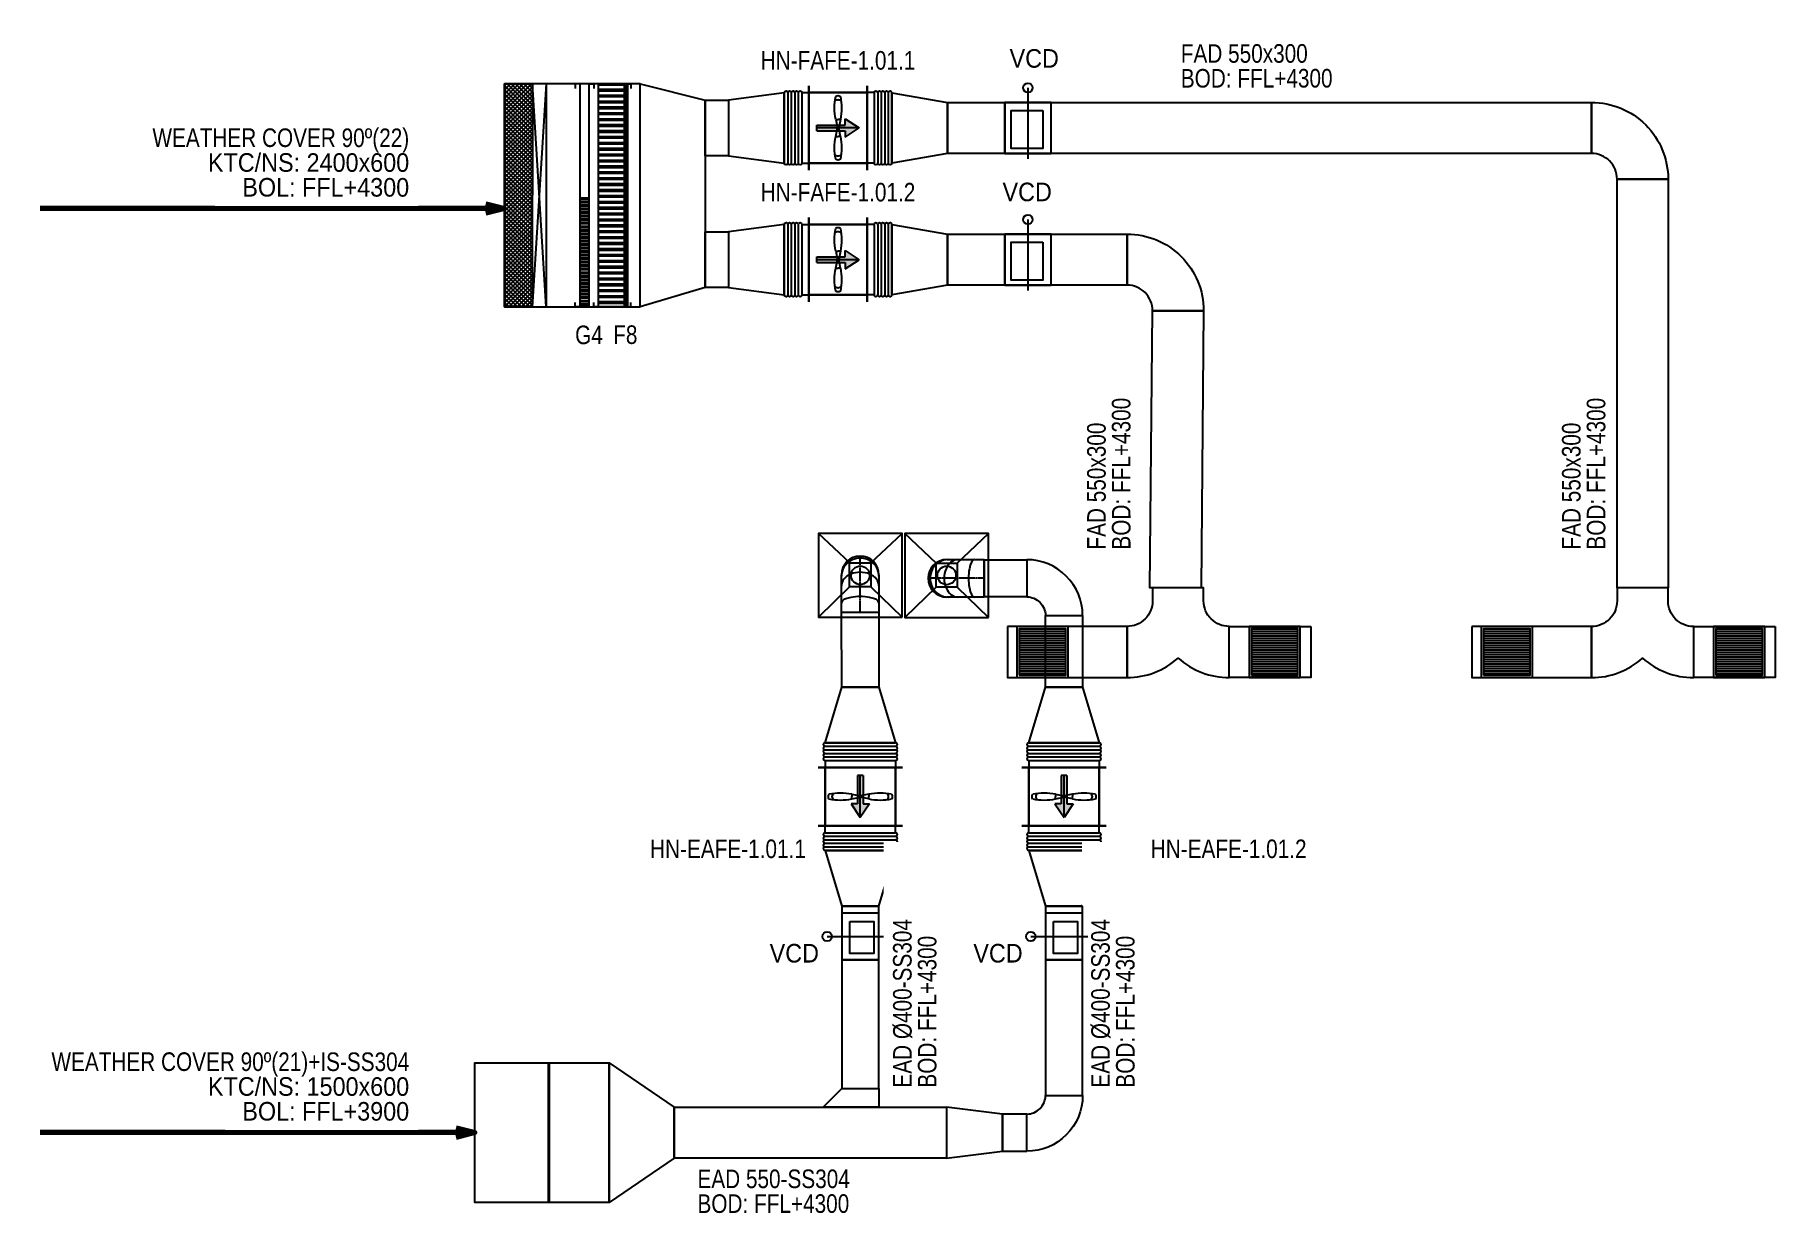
# Model space of a CAD drawing. Header units: millimetres. Extents: x -58052 to 13219, y -46936 to 31165.
# Drawn here: x -5516 to 13219, y 18387 to 31165 of the extents above; entities that cross this region are included whole.
import ezdxf

# ---------------------------------------------------------------- set-up
doc = ezdxf.new("R2010")
doc.units = ezdxf.units.MM
doc.linetypes.add('CENTER2', pattern=[28.575, 19.05, -3.175, 3.175, -3.175])
for name, color, linetype in [('Equiment', 7, 'Continuous'), ('FAD', 3, 'Continuous'), ('SEAS-CCL-DUCT TEXT', 7, 'Continuous'), ('SEAS-CCL-EAD-TXT', 7, 'Continuous'), ('SEAS-CCL-EQUIP-TXT', 7, 'Continuous'), ('SEAS-CCL-FAD', 7, 'Continuous'), ('SEAS-HLL-EAD', 6, 'Continuous'), ('SEAS-HLL-FAD', 3, 'Continuous'), ('SEAS-SLL-FAD', 3, 'Continuous'), ('TKS-OA', 3, 'Continuous'), ('TKS-PEA', 6, 'Continuous')]:
    doc.layers.add(name, color=color, linetype=linetype)
doc.layers.add('Other', color=8, linetype='Continuous', lineweight=18)
doc.styles.add('Arial', font='arial.ttf', dxfattribs={"width": 0.8, "height": 2})
doc.styles.add('Seas-Arial', font='arial.ttf', dxfattribs={"width": 0.9})
doc.dimstyles.new('HVAC - 100', dxfattribs={"dimscale": 100, "dimtxt": 2, "dimasz": 2, "dimexe": 1, "dimexo": 3, "dimgap": 1.5, "dimtad": 1, "dimdec": 0, "dimzin": 9, "dimdsep": 46, "dimtxsty": 'Seas-Arial', "dimcen": 0, "dimclrd": 256, "dimclre": 256, "dimclrt": 7, "dimadec": 0, "dimazin": 2, "dimtfac": 1, "dimtdec": 0, "dimtofl": 0, "dimtmove": 0, "dimatfit": 3, "dimfxl": 0.5, "dimtolj": 1, "dimtzin": 0, "dimarcsym": 0})

msp = doc.modelspace()

# ---------------------------------------------------------------- texts
at = {"style": 'Arial', "width": 0.8}
for s, p in [('G4', (300, 27836)), ('F8', (710, 27838))]:
    msp.add_text(s, height=200, rotation=360, dxfattribs=at).set_placement(p)
for s, p in [('HN-EAFE-1.01.1', (1107, 22305)), ('HN-EAFE-1.01.2', (6497, 22305))]:
    msp.add_text(s, height=200, dxfattribs=at).set_placement(p)
at = {"char_height": 200, "width": 1526.16, "attachment_point": 2, "line_spacing_factor": 0.8, "style": 'Arial'}
for s, insert in [('HN-FAFE-1.01.1', (3130, 30990)), ('HN-FAFE-1.01.2', (3130, 29572))]:
    msp.add_mtext(s, dxfattribs=dict(at, insert=insert))
at = {"layer": 'SEAS-CCL-EQUIP-TXT', "style": 'Seas-Arial', "width": 0.9}
for p in [(4977, 30811), (4901, 29374), (2394, 21181), (4587, 21181)]:
    msp.add_text('VCD', height=200, rotation=0.0282, dxfattribs=at).set_placement(p)
at = {"layer": 'SEAS-CCL-FAD', "insert": (10924, 25625), "char_height": 200, "width": 2541.54, "attachment_point": 1, "rotation": 90.0282, "line_spacing_factor": 0.8, "style": 'Seas-Arial', "bg_fill": 2}
msp.add_mtext('{\\W0.8;FAD 550x300\\PBOD: FFL+4300}', dxfattribs=at)

# ---------------------------------------------------------------- blocks, each defined once
blk = doc.blocks.new('FAN')
blk.add_hatch(color=1).paths.add_polyline_path([(-2.52, 0.34), (-2.52, -0.34), (0.87, -0.34), (0.87, -1.1), (2.52, 0), (0.87, 1.1), (0.87, 0.34)])
at = {"color": 0}
for p, q in [((-6.44, -4.22), (-6.44, 4.22)), ((-6.01, -4.22), (-6.01, 4.22)), ((-5.59, -4.22), (-5.59, 4.22)), ((-5.17, -4.22), (-5.17, 4.22)), ((-4.75, -4.22), (-4.75, 4.22)), ((-4.32, -4.22), (-4.32, 4.22)), ((-4.32, 4.22), (-3.48, 4.22)), ((3.48, 4.34), (3.48, -4.11)), ((4.32, 4.22), (3.48, 4.22)), ((4.32, -4.22), (4.32, 4.22)), ((4.75, -4.22), (4.75, 4.22)), ((5.17, -4.22), (5.17, 4.22)), ((5.59, -4.22), (5.59, 4.22)), ((6.01, -4.22), (6.01, 4.22)), ((6.44, -4.22), (6.44, 4.22)), ((-0.28, 1.02), (0, 1.02)), ((-0.28, 1.02), (-0.08, 0)), ((0.28, 1.02), (0, 1.02)), ((0.28, 1.02), (0.08, 0)), ((-0.28, -1.02), (-0.08, 0)), ((-0.28, -1.02), (0, -1.02)), ((0.28, -1.02), (0, -1.02)), ((0.28, -1.02), (0.08, 0)), ((-4.32, -4.22), (-3.48, -4.22)), ((4.32, -4.22), (3.48, -4.22))]:
    blk.add_line(p, q, dxfattribs=at)
at = {"color": 1}
for p, q in [((-2.52, 0.34), (0.87, 0.34)), ((-2.52, 0.34), (-2.52, -0.34)), ((2.52, 0), (-2.52, 0)), ((0.87, 0.34), (0.87, 1.1)), ((0.87, 1.1), (2.52, 0)), ((0.87, -1.1), (2.52, 0)), ((-2.52, -0.34), (0.87, -0.34)), ((0.87, -0.34), (0.87, -1.1))]:
    blk.add_line(p, q, dxfattribs=at)
at = {"color": 0, "const_width": 0.282}
for points in [[(-3.48, 4.22), (-3.48, 5.07)], [(3.48, 4.22), (3.48, 5.07)], [(-3.48, -4.22), (-3.48, -5.07)], [(3.48, -4.22), (3.48, -5.07)]]:
    blk.add_lwpolyline(points, dxfattribs=at)
blk.add_lwpolyline([(3.48, -4.22), (3.48, 4.22), (-3.48, 4.22), (-3.48, -4.22)], close=True, dxfattribs=at)
at = {"color": 0}
for centre, radius, start, end in [((-6.22, 4.22), 0.211, 0, 180), ((-5.8, 4.22), 0.211, 0, 180), ((-5.38, 4.22), 0.211, 0, 180), ((-4.96, 4.22), 0.211, 0, 180), ((-4.53, 4.22), 0.211, 0, 180), ((4.53, 4.22), 0.211, 0, 180), ((4.96, 4.22), 0.211, 0, 180), ((5.38, 4.22), 0.211, 0, 180), ((5.8, 4.22), 0.211, 0, 180), ((6.22, 4.22), 0.211, 0, 180), ((6.79, 2.38), 7.2, 169.0619, 190.9381), ((0, 2.93), 0.46, 37.4042, 142.5958), ((0, 3.43), 0.429, 49.0137, 130.9863), ((-6.79, 2.38), 7.2, 349.0619, 10.9381), ((6.79, -2.38), 7.2, 169.0619, 190.9381), ((-6.79, -2.38), 7.2, 349.0619, 10.9381), ((0, -2.93), 0.46, 217.4042, 322.5958), ((0, -3.43), 0.429, 229.0137, 310.9863), ((-6.22, -4.22), 0.211, 180, 0), ((-5.8, -4.22), 0.211, 180, 0), ((-5.38, -4.22), 0.211, 180, 0), ((-4.96, -4.22), 0.211, 180, 0), ((-4.53, -4.22), 0.211, 180, 0), ((4.53, -4.22), 0.211, 180, 0), ((4.96, -4.22), 0.211, 180, 0), ((5.38, -4.22), 0.211, 180, 0), ((5.8, -4.22), 0.211, 180, 0), ((6.22, -4.22), 0.211, 180, 0)]:
    blk.add_arc(centre, radius, start, end, dxfattribs=at)
blk = doc.blocks.new('*U8')
h = blk.add_hatch()
h.set_pattern_fill('ANSI32', color=8, scale=4, angle=45)
h.set_pattern_definition([(90, (-86905.206, -325), (-38.1, 0), []), (90, (-86892.506, -312.3), (-38.1, 0), [])])
h.paths.add_polyline_path([(1200, 0), (2400, 0), (2400, 100), (1200, 100)])
at = {"color": 0}
for points in [[(0, 100), (0, 150), (50, 150)], [(0, 0), (0, -50), (50, -50)], [(2400, 100), (2400, 150), (2350, 150)], [(2400, 0), (2400, -50), (2350, -50)]]:
    blk.add_lwpolyline(points, dxfattribs=at)
blk.add_lwpolyline([(0, 0), (2400, 0), (2400, 100), (0, 100)], close=True, dxfattribs=at)
blk = doc.blocks.new('1')
at = {"lineweight": -3}
for p, q in [((3256, 25482), (2920, 25800)), ((3484, 25482), (3820, 25800)), ((3255, 25224), (2920, 24898)), ((3484, 25224), (3820, 24898))]:
    blk.add_line(p, q, dxfattribs=at)
for points in [[(3820, 24898), (3820, 25800), (2920, 25800), (2920, 24898)], [(3484, 25482), (3484, 25224), (3255, 25224), (3255, 25482)]]:
    blk.add_lwpolyline(points, close=True, dxfattribs=at)
blk.add_circle((3370, 25349), 100, dxfattribs=at)
blk = doc.blocks.new('*U7')
blk.add_line((-450, -225), (-450, 225))
at = {"extrusion": (1, -1.83691e-16, 0)}
for p, q in [((-334, -225), (-450, -225)), ((-132, -225), (-334, -225)), ((-15, -225), (-132, -225)), ((0, -225), (-15, -225))]:
    blk.add_line(p, q, dxfattribs=at)
blk.add_lwpolyline([(-450, 225), (0, 225)])
at = {"color": 8, "linetype": 'CENTER2'}
blk.add_lwpolyline([(-450, 0), (225, 0)], dxfattribs=at)
blk.add_arc((0, 0), 225, 270, 90)
at = {"color": 7}
for centre, ratio in [((-334, 0), 0.324933), ((-132, 0), 0.725788)]:
    blk.add_ellipse(centre, major_axis=(0, -225), ratio=ratio, start_param=0, end_param=3.141593, dxfattribs=at)
at = {"color": 8}
blk.add_ellipse((-15, 0), major_axis=(0, -225), ratio=0.957222, start_param=0, end_param=3.141593, dxfattribs=at)
blk = doc.blocks.new('A$C9108f92b')
h = blk.add_hatch()
h.set_pattern_fill('_USER', color=256, scale=25, style=0, pattern_type=0)
h.set_pattern_definition([(0, (-5430.643, -3678.205), (0, 25), [])])
h.paths.add_polyline_path([(126, 25), (627, 25), (627, 525), (126, 525)])
h = blk.add_hatch()
h.set_pattern_fill('_USER', color=256, scale=25, style=0, pattern_type=0)
h.set_pattern_definition([(0, (-2930.643, -3678.205), (0, 25), [])])
h.paths.add_polyline_path([(2626, 25), (3127, 25), (3127, 525), (2626, 525)])
h = blk.add_hatch()
h.set_pattern_fill('_USER', color=256, scale=25, style=0, pattern_type=0)
h.set_pattern_definition([(0, (-430.643, -3678.205), (0, 25), [])])
h.paths.add_polyline_path([(5126, 25), (5627, 25), (5627, 525), (5126, 525)])
h = blk.add_hatch()
h.set_pattern_fill('_USER', color=256, scale=25, style=0, pattern_type=0)
h.set_pattern_definition([(0, (2069.357, -3678.205), (0, 25), [])])
h.paths.add_polyline_path([(7626, 25), (8127, 25), (8127, 525), (7626, 525)])
for points in [[(101, 0), (652, 0), (652, 550), (101, 550)], [(126, 25), (627, 25), (627, 525), (126, 525)], [(2601, 0), (3152, 0), (3152, 550), (2601, 550)], [(2626, 25), (3127, 25), (3127, 525), (2626, 525)], [(5101, 0), (5652, 0), (5652, 550), (5101, 550)], [(5126, 25), (5627, 25), (5627, 525), (5126, 525)], [(7601, 0), (8152, 0), (8152, 550), (7601, 550)], [(7626, 25), (8127, 25), (8127, 525), (7626, 525)]]:
    blk.add_lwpolyline(points, close=True)

# ---------------------------------------------------------------- hatches: boundary and pattern name
at = {"layer": 'FAD'}
h = msp.add_hatch(dxfattribs=at)
h.set_pattern_fill('PLAST', color=8, scale=10)
h.set_pattern_definition([(360, (74322.194, 26435.984), (3e-14, 63.5), []), (360, (74322.194, 26443.92), (3e-14, 63.5), []), (360, (74322.194, 26451.86), (3e-14, 63.5), [])])
h.paths.add_polyline_path([(551, 30636), (851, 30636), (851, 28236), (551, 28236)])
at = {"layer": 'TKS-OA'}
h = msp.add_hatch(dxfattribs=at)
h.set_pattern_fill('ANSI37', color=8, scale=10, angle=180)
h.set_pattern_definition([(45, (-610599.2, -502293.436), (-22.4506403, 22.4506403), []), (135, (-610599.2, -502293.436), (-22.4506403, -22.4506403), [])])
h.paths.add_polyline_path([(-460, 28236), (-460, 30636), (-160, 30636), (-161, 28236)])

# ---------------------------------------------------------------- linework, layer by layer
at = {"layer": 'FAD', "color": 5}
for points in [[(551, 30636), (501, 30636), (501, 30586)], [(851, 30636), (901, 30636), (901, 30586)], [(551, 28236), (501, 28236), (501, 28286)], [(851, 28236), (901, 28236), (901, 28286)]]:
    msp.add_lwpolyline(points, dxfattribs=at)
at = {"layer": 'FAD', "ltscale": 0.5}
msp.add_lwpolyline([(551, 30636), (851, 30636), (851, 28236), (551, 28236)], close=True, dxfattribs=at)
at = {"layer": 'Other', "color": 100, "lineweight": 70}
msp.add_line((851, 28236), (851, 30636), dxfattribs=at)
at = {"layer": 'SEAS-CCL-DUCT TEXT'}
msp.add_lwpolyline([(10, 18600), (-779, 18600), (-779, 20100), (10, 20100), (10, 18600), (10, 18600)], close=True, dxfattribs=at)
at = {"layer": 'SEAS-HLL-EAD'}
msp.add_lwpolyline([(-779, 18600), (-779, 20100), (20, 20100), (20, 18600)], close=True, dxfattribs=at)
msp.add_lwpolyline([(-779, 18600), (-779, 20100), (20, 20100), (20, 18600)], close=True, dxfattribs=at)
at = {"layer": 'SEAS-HLL-FAD'}
for points in [[(2551, 29785), (2551, 30541), (1951, 30463), (1951, 29863)], [(3710, 29785), (3710, 30541), (4310, 30438), (4310, 29888)], [(2551, 28367), (2551, 29123), (1951, 29045), (1951, 28445)], [(3710, 28367), (3710, 29123), (4310, 29020), (4310, 28470)]]:
    msp.add_lwpolyline(points, close=True, dxfattribs=at)
for points in [[(11241, 29888), (11241, 30438, -0.414214), (12066, 29613), (11516, 29613, 0.414214), (11241, 29888)], [(6241, 28471), (6241, 29021, -0.414214), (7066, 28196), (6516, 28196, 0.414214), (6241, 28471)]]:
    msp.add_lwpolyline(points, format="xyb", close=True, dxfattribs=at)
at = {"layer": 'SEAS-SLL-FAD'}
for p, q in [((5174, 30595), (5174, 29830)), ((4924, 29888), (4924, 30438)), ((4924, 30438), (4924, 29888)), ((4924, 30438), (4924, 29888)), ((5174, 29177), (5174, 28412)), ((4924, 28470), (4924, 29020)), ((4924, 29020), (4924, 28470)), ((4924, 29020), (4924, 28470))]:
    msp.add_line(p, q, dxfattribs=at)
for points in [[(1700, 30463), (1700, 28445), (1001, 28236), (1001, 30636)], [(1700, 29863), (1700, 30463), (1951, 30463), (1951, 29863)], [(4310, 29888), (4310, 30438), (11241, 30438), (11241, 29888)], [(5425, 30438), (4924, 30438), (4924, 29888), (5425, 29888)], [(5335, 30352), (5335, 29943), (4993, 29943), (4993, 30352)], [(1700, 28445), (1700, 29045), (1951, 29045), (1951, 28445)], [(4310, 28470), (4310, 29020), (6241, 29020), (6241, 28470)], [(5425, 29020), (4924, 29020), (4924, 28470), (5425, 28470)], [(5335, 28934), (5335, 28526), (4993, 28526), (4993, 28934)], [(6516, 28195), (7066, 28195), (7038, 25214), (6488, 25214)], [(4954, 24798), (4954, 24248), (6241, 24248), (6241, 24798)], [(8219, 24798), (8219, 24248), (7341, 24248), (7341, 24798)], [(9954, 24797), (9954, 24247), (11241, 24247), (11241, 24797)], [(13219, 24797), (13219, 24247), (12341, 24247), (12341, 24797)]]:
    msp.add_lwpolyline(points, close=True, dxfattribs=at)
for centre in [(5174, 30595), (5174, 29177)]:
    msp.add_circle(centre, 51.2, dxfattribs=at)
at = {"layer": 'TKS-OA', "color": 8}
for p, q in [((-10, 30636), (-161, 28236)), ((-10, 28236), (-160, 30636))]:
    msp.add_line(p, q, dxfattribs=at)
at = {"layer": 'TKS-OA'}
for points in [[(-460, 28236), (-460, 30636), (-160, 30636), (-161, 28236)], [(1001, 30636), (-460, 30636), (-460, 28236), (1000, 28236)], [(1001, 30636), (-10, 30636), (-10, 28236), (1000, 28236)]]:
    msp.add_lwpolyline(points, close=True, dxfattribs=at)
for points in [[(6516, 25215), (6516, 25073, -0.414214), (6241, 24798), (6241, 24248), (6241, 24248, 0.184483), (6791, 24458, 0.184483), (7341, 24248), (7341, 24248), (7341, 24798, -0.414214), (7066, 25073), (7066, 25214)], [(11516, 25215), (11516, 25072, -0.414214), (11241, 24797), (11241, 24247), (11241, 24247, 0.184483), (11791, 24457, 0.184483), (12341, 24247), (12341, 24247), (12341, 24797, -0.414214), (12066, 25072), (12066, 25214)]]:
    msp.add_lwpolyline(points, format="xyb", close=True, dxfattribs=at)
at = {"layer": 'TKS-PEA'}
for p, q in [((3013, 21461), (3628, 21461)), ((3570, 21211), (3170, 21211)), ((3170, 21211), (3570, 21211)), ((3170, 21211), (3570, 21211))]:
    msp.add_line(p, q, dxfattribs=at)
for points in [[(4704, 25116), (4704, 25516), (5163, 25516), (5163, 25116)], [(3570, 24146), (3170, 24146), (3169, 24950), (3569, 24950)], [(5762, 24146), (5362, 24146), (5362, 24916), (5762, 24916)], [(3748, 23546), (2992, 23546), (3170, 24146), (3570, 24146)], [(5940, 23546), (5184, 23546), (5362, 24146), (5762, 24146)], [(3748, 22388), (2992, 22388), (3170, 21788), (3570, 21788)], [(5940, 22388), (5184, 22388), (5362, 21788), (5762, 21788)], [(3570, 21788), (3170, 21788), (3170, 19825), (3570, 19825)], [(3170, 21711), (3170, 21211), (3570, 21211), (3570, 21711)], [(3256, 21622), (3514, 21622), (3514, 21280), (3256, 21280)], [(665, 18600), (-779, 18600), (-779, 20100), (665, 20100)], [(1365, 19625), (1365, 19075), (665, 18600), (665, 20100)], [(3570, 19625), (2970, 19625), (3170, 19825), (3570, 19825)], [(1365, 19075), (1365, 19625), (4299, 19625), (4299, 19075)], [(5163, 19150), (5163, 19550), (4899, 19550), (4899, 19150)]]:
    msp.add_lwpolyline(points, close=True, dxfattribs=at)
msp.add_lwpolyline([(5363, 24916), (5763, 24916, 0.414214), (5163, 25516), (5163, 25116, -0.414214), (5363, 24916)], format="xyb", close=True, dxfattribs=at)
for centre in [(3013, 21461), (5205, 21461)]:
    msp.add_circle(centre, 51.2, dxfattribs=at)

# ---------------------------------------------------------------- block references
for p in [(0, 0), (930, -2)]:
    msp.add_blockref('1', p)
at = {"layer": 'Equiment'}
for p, xscale, yscale, zscale, rotation in [((3130, 30163), -90, 90, 90, 180), ((3130, 28745), -90, 90, 90, 180), ((3370, 22967), 89.99999999999989, 89.99999999999989, 89.99999999999989, 269.9990037292975), ((5563, 22967), 89.9999999999999, 89.9999999999999, 89.9999999999999, 269.9990037292975)]:
    msp.add_blockref('FAN', p, dxfattribs=dict(at, xscale=xscale, yscale=yscale, zscale=zscale, rotation=rotation))
at = {"layer": 'FAD', "rotation": 269.9999999999999}
msp.add_blockref('*U8', (351, 30636), dxfattribs=at)
at = {"layer": 'SEAS-SLL-FAD'}
msp.add_blockref('A$C9108f92b', (4954, 24248), dxfattribs=at)
at = {"layer": 'TKS-PEA', "xscale": 0.8964751363643663, "yscale": 0.8964751363643663, "zscale": 0.8964751363643663}
for p, rotation in [((3369, 25353), 90), ((4301, 25316), 180)]:
    msp.add_blockref('*U7', p, dxfattribs=dict(at, rotation=rotation))

msp.set_redraw_order([(e.dxf.handle, doc.entitydb.next_handle()) for e in msp.query("TEXT MTEXT ATTDEF DIMENSION ARC_DIMENSION")])  # texts and dimensions are drawn at this point

# ---------------------------------------------------------------- leaders
at = {"color": 8}
for points in [[(-460, 29296), (-5460, 29296)], [(-779, 19351), (-5460, 19351)]]:
    msp.add_leader(points, dimstyle='HVAC - 100', override={"dimtxt": 2, "dimasz": 2, "dimgap": 1.5, "dimtad": 1, "dimclrd": 256, "dimldrblk": 'Open30', "dimlwd": 65534}, dxfattribs=at)

# ---------------------------------------------------------------- next in the draw order: linework, layer by layer
at = {"layer": 'SEAS-SLL-FAD'}
msp.add_lwpolyline([(11516, 29613), (12066, 29613), (12066, 25214), (11516, 25214)], close=True, dxfattribs=at)

# ---------------------------------------------------------------- next in the draw order: texts
at = {"layer": 'SEAS-CCL-EAD-TXT', "char_height": 200, "width": 3930, "attachment_point": 3, "rotation": 359.9718, "line_spacing_factor": 0.8, "style": 'Seas-Arial', "bg_fill": 2}
for s, insert in [('{\\W0.8;WEATHER COVER 90º(22)\\P}KTC/NS: 2400x600\\PBOL: FFL+4300', (-1486, 30157)), ('{\\W0.8;WEATHER COVER 90º(21)+IS-SS304\\P}KTC/NS: 1500x600\\PBOL: FFL+3900', (-1486, 20213))]:
    msp.add_mtext(s, dxfattribs=dict(at, insert=insert))
at = {"layer": 'SEAS-CCL-FAD', "char_height": 200, "attachment_point": 1, "line_spacing_factor": 0.8, "style": 'Seas-Arial', "bg_fill": 2}
for s, insert, width, rotation in [('{\\W0.8;FAD 550x300\\PBOD: FFL+4300}', (6820, 31064), 2541.54, 0.0282), ('{\\W0.8;FAD 550x300 \\PBOD: FFL+4300}', (5812, 25625), 2541.54, 90.0282), ('{\\W0.8;EAD Ø400-SS304\\PBOD: FFL+4300}', (3723, 19835), 2541.54, 90.0282), ('{\\W0.8;EAD Ø400-SS304\\PBOD: FFL+4300}', (5856, 19835), 2541.54, 90.0282), ('{\\W0.8;EAD 550-SS304\\PBOD: FFL+4300}', (1617, 18953), 3138.71, 0.0282)]:
    msp.add_mtext(s, dxfattribs=dict(at, insert=insert, width=width, rotation=rotation))

# ---------------------------------------------------------------- next in the draw order: linework, layer by layer
at = {"layer": 'TKS-PEA'}
for p, q in [((5205, 21461), (5821, 21461)), ((5762, 21211), (5362, 21211)), ((5362, 21211), (5762, 21211)), ((5362, 21211), (5763, 21211))]:
    msp.add_line(p, q, dxfattribs=at)
for points in [[(5762, 21788), (5362, 21788), (5362, 19750), (5762, 19750)], [(5362, 21711), (5362, 21211), (5762, 21211), (5762, 21711)], [(5448, 21622), (5707, 21622), (5707, 21280), (5448, 21280)], [(1365, 19075), (1365, 19625), (4299, 19625), (4299, 19075)], [(4299, 19625), (4299, 19075), (4899, 19150), (4899, 19550)]]:
    msp.add_lwpolyline(points, close=True, dxfattribs=at)
msp.add_lwpolyline([(5363, 19750), (5763, 19750, -0.414214), (5163, 19150), (5163, 19550, 0.414214), (5363, 19750)], format="xyb", close=True, dxfattribs=at)

doc.saveas('drawing.dxf')
